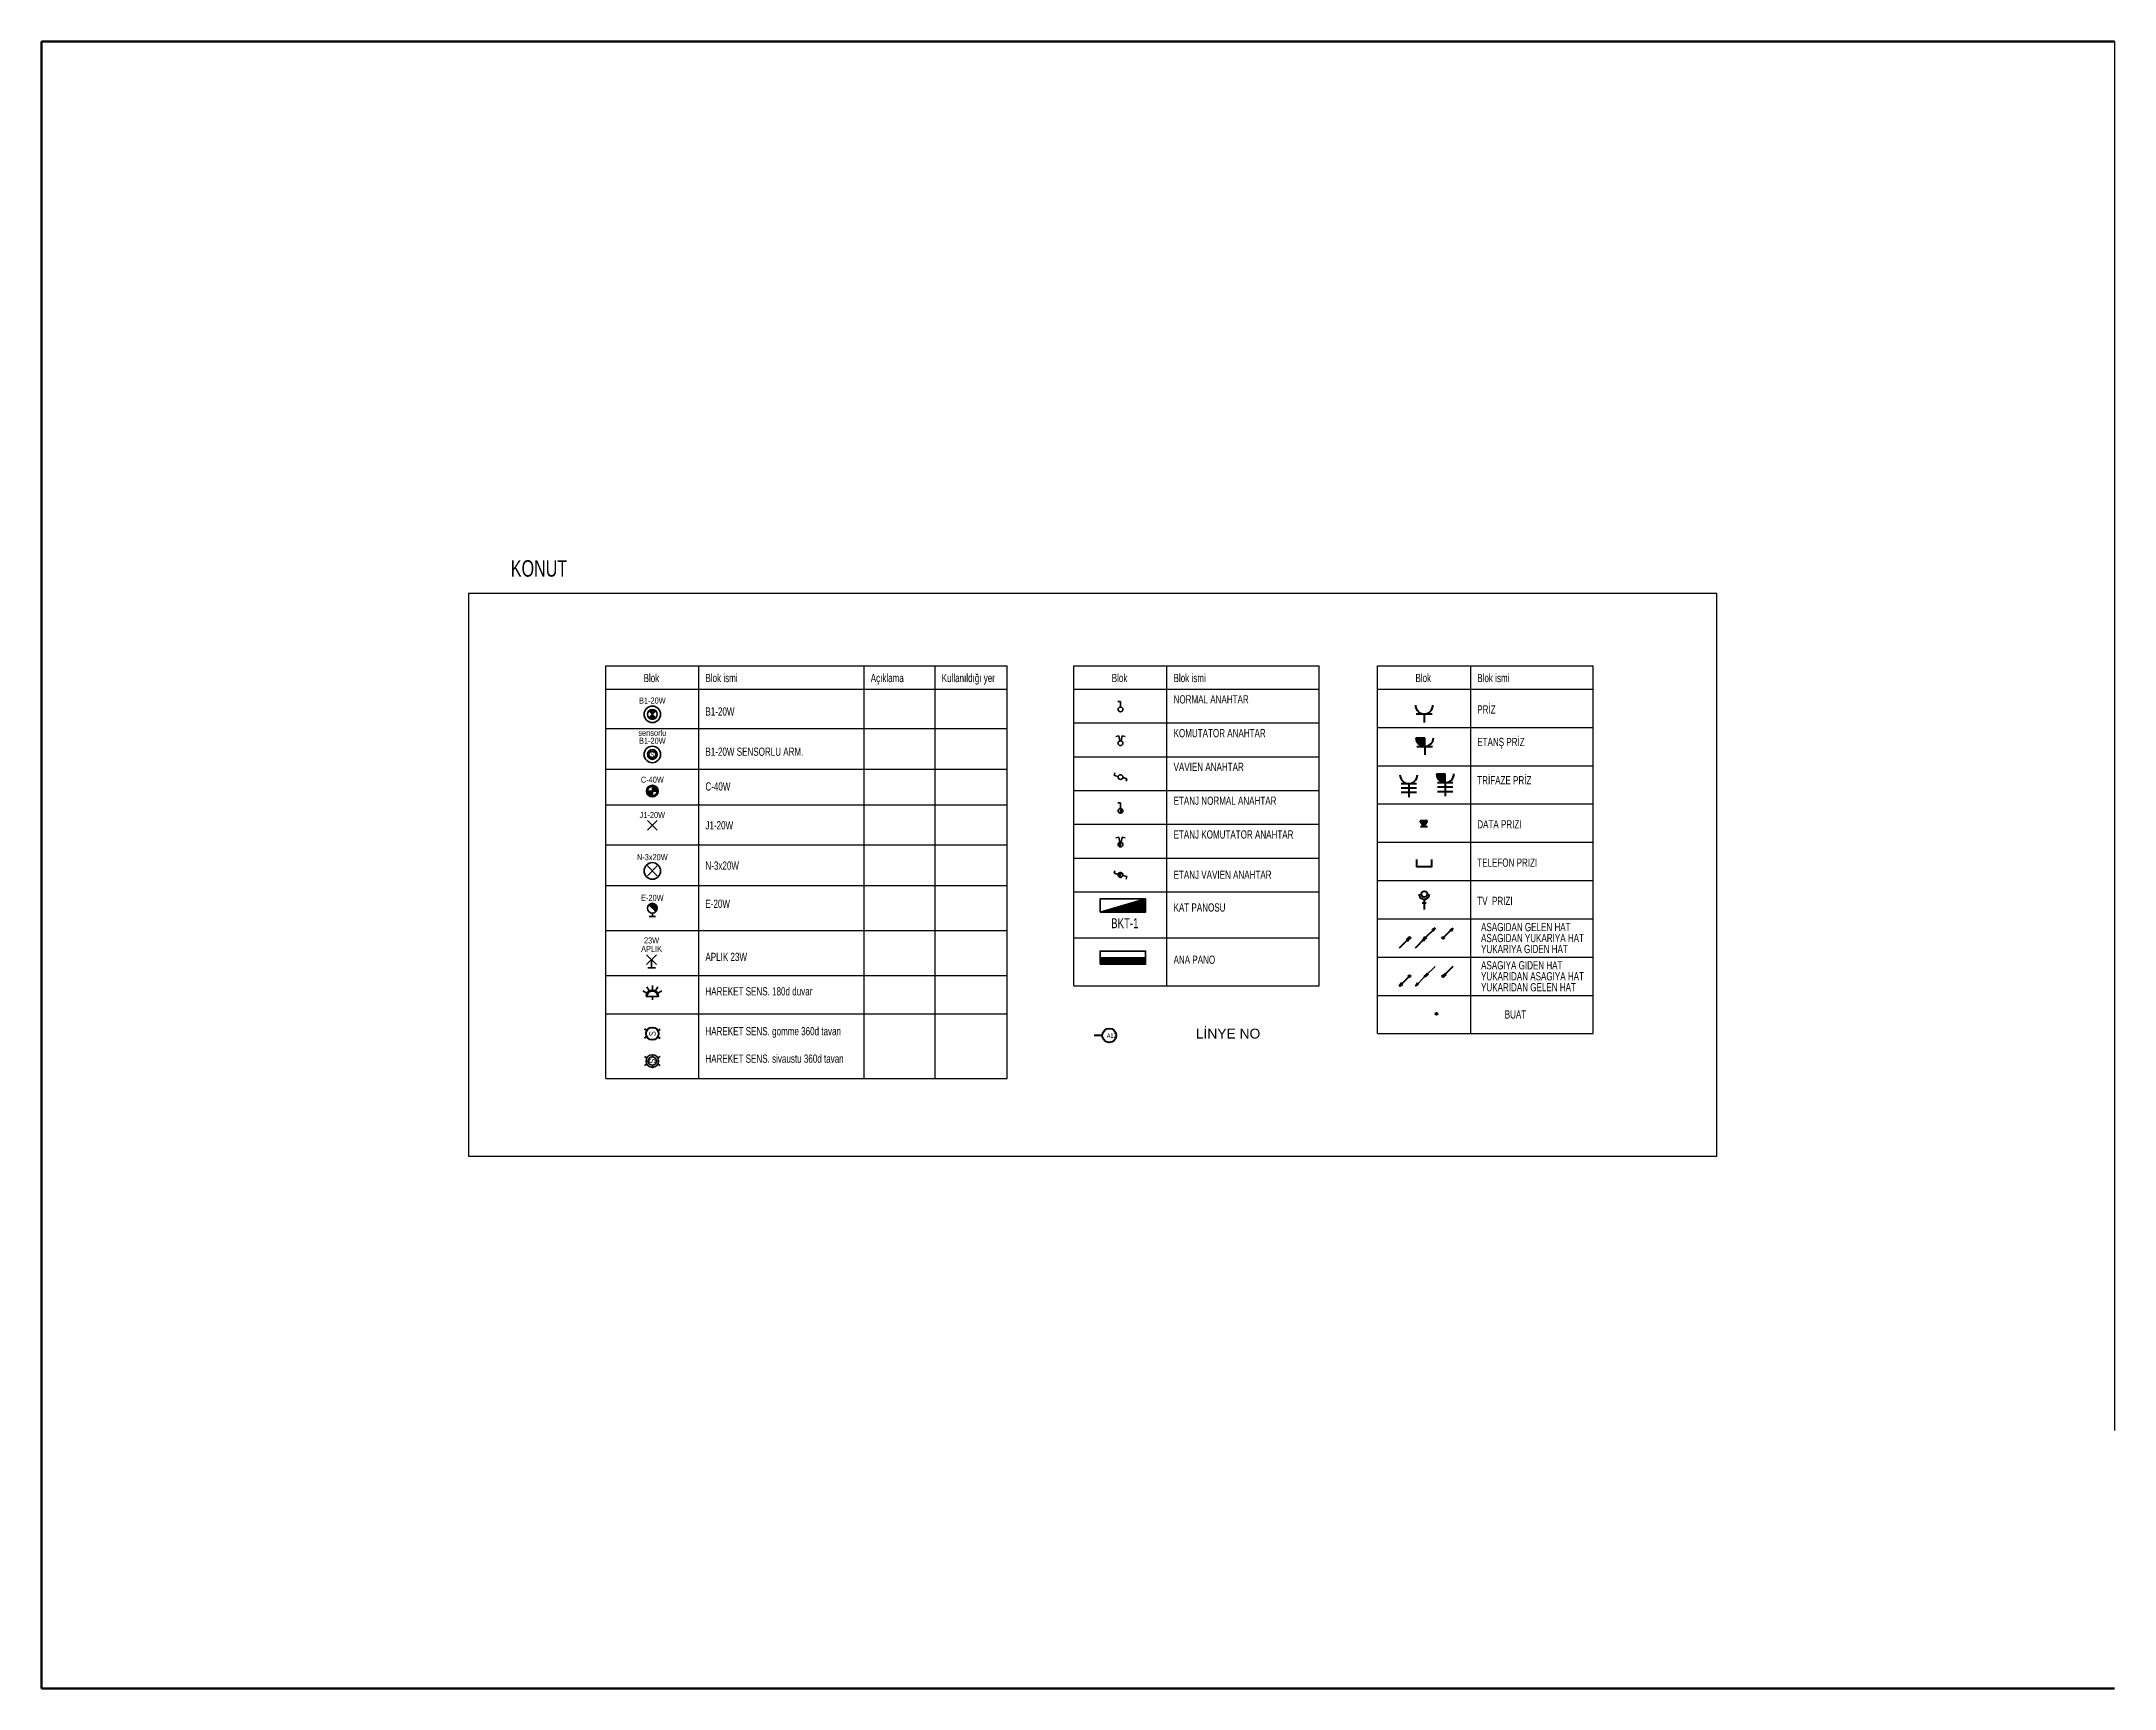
# Model space of a CAD drawing. Header units: millimetres. Extents: x 1811019 to 3717122, y -501178 to -243171.
# Drawn here: x 1849229 to 1853005, y -252390 to -249390 of the extents above; entities that cross this region are included whole.
import ezdxf
from ezdxf.enums import TextEntityAlignment as Align

# ---------------------------------------------------------------- set-up
doc = ezdxf.new("R2010")
doc.units = ezdxf.units.MM
doc.linetypes.add('CONTINOUS', pattern=[0])
doc.linetypes.add('CONTINU', pattern=[0])
for name, color, linetype, lineweight in [('a_görünüş', 32, 'Continuous', 25), ('a_çerçeve_line', 7, 'Continuous', 50), ('Aydınlatma', 4, 'CONTINOUS', 35), ('Aydınlatma_', 3, 'Continuous', 40), ('Data', 171, 'CONTINOUS', 40), ('Genel', 4, 'CONTINOUS', 40), ('genell', 4, 'Continuous', 25), ('Priz', 6, 'CONTINOUS', 40), ('Telefon', 2, 'CONTINOUS', 40), ('Tv', 3, 'CONTINOUS', 40)]:
    doc.layers.add(name, color=color, linetype=linetype, lineweight=lineweight)
doc.styles.add('Grupcad', font='arial.ttf', dxfattribs={"width": 0.7})
doc.styles.add('OL', font='tsimplex.shx', dxfattribs={"width": 0.8, "height": 12})
doc.styles.add('ROMANTUR', font='arial.ttf', dxfattribs={"width": 0.7})

msp = doc.modelspace()

# ---------------------------------------------------------------- texts
at = {"layer": 'Aydınlatma', "linetype": 'CONTINU', "style": 'Grupcad', "width": 0.7}
for s, p in [('NORMAL ANAHTAR', (1851291.1, -250588.3)), ('B1-20W', (1850438.2, -250610.4)), ('KOMUTATOR ANAHTAR', (1851291.1, -250649.8)), ('B1-20W SENSORLU ARM.', (1850438.2, -250683.6)), ('VAVIEN ANAHTAR', (1851291.1, -250711.3)), ('C-40W', (1850438.2, -250746.9)), ('ETANJ NORMAL ANAHTAR', (1851291.1, -250772.9)), ('J1-20W', (1850438.2, -250817.7)), ('ETANJ KOMUTATOR ANAHTAR', (1851291.1, -250834.4)), ('N-3x20W', (1850438.2, -250891.1)), ('ETANJ VAVIEN ANAHTAR', (1851291.1, -250907.7)), ('E-20W', (1850438.2, -250960.6)), ('KAT PANOSU', (1851291.1, -250967.4)), ('APLIK 23W', (1850438.2, -251057.4)), ('ANA PANO', (1851291.1, -251062.5)), ('HAREKET SENS. 180d duvar', (1850438.2, -251120.1)), ('HAREKET SENS. gomme 360d tavan', (1850438.2, -251192.7)), ('HAREKET SENS. sivaustu 360d tavan', (1850438.2, -251242.7))]:
    msp.add_text(s, height=15, dxfattribs=at).set_placement(p, align=Align.MIDDLE_LEFT)
at = {"layer": 'Aydınlatma', "linetype": 'CONTINU', "style": 'ROMANTUR', "width": 0.7}
msp.add_text('BKT-1', height=18, dxfattribs=at).set_placement((1851202.3, -250996.1), align=Align.MIDDLE_CENTER)
at = {"layer": 'Data', "color": 4, "linetype": 'CONTINU', "style": 'Grupcad', "width": 0.7}
msp.add_text('DATA PRIZI', height=15, dxfattribs=at).set_placement((1851844.4, -250815.9), align=Align.MIDDLE_LEFT)
at = {"layer": 'Genel', "linetype": 'CONTINU', "style": 'Grupcad', "width": 0.7}
for s, p in [('ASAGIDAN GELEN HAT', (1851851.3, -251003)), ('ASAGIDAN YUKARIYA HAT', (1851851.3, -251023)), ('YUKARIYA GIDEN HAT', (1851851.3, -251043)), ('ASAGIYA GIDEN HAT', (1851851.3, -251072.7)), ('YUKARIDAN ASAGIYA HAT', (1851851.3, -251092.7)), ('YUKARIDAN GELEN HAT', (1851851.3, -251112.7))]:
    msp.add_text(s, height=15, dxfattribs=at).set_placement(p, align=Align.MIDDLE_LEFT)
at = {"layer": 'genell', "color": 3, "linetype": 'CONTINOUS', "style": 'Grupcad', "width": 0.7}
msp.add_text('KONUT', height=30, dxfattribs=at).set_placement((1850083.7, -250349.8), align=Align.MIDDLE_LEFT)
at = {"layer": 'genell', "color": 2, "linetype": 'CONTINOUS', "style": 'Grupcad', "width": 0.7}
for p in [(1850339.8, -250549.4), (1851192.7, -250549.4), (1851746, -250549.4)]:
    msp.add_text('Blok', height=15, dxfattribs=at).set_placement(p, align=Align.MIDDLE_CENTER)
for s, p in [('Blok ismi', (1850438.2, -250549.4)), ('Açıklama', (1850739.3, -250549.4)), ('Kullanıldığı yer', (1850868.6, -250549.4)), ('Blok ismi', (1851291.1, -250549.4)), ('Blok ismi', (1851844.4, -250549.4))]:
    msp.add_text(s, height=15, dxfattribs=at).set_placement(p, align=Align.MIDDLE_LEFT)
at = {"layer": 'Priz', "color": 4, "linetype": 'CONTINU', "style": 'Grupcad', "width": 0.7}
for s, p in [('PRİZ', (1851844.4, -250606.7)), ('ETANŞ PRİZ', (1851844.4, -250665.9)), ('TRİFAZE PRİZ', (1851844.4, -250735.7)), ('BUAT', (1851894.4, -251162.2))]:
    msp.add_text(s, height=15, dxfattribs=at).set_placement(p, align=Align.MIDDLE_LEFT)
at = {"layer": 'Priz', "color": 4, "linetype": 'CONTINU', "style": 'ROMANTUR'}
msp.add_text('LİNYE NO', height=18, dxfattribs=at).set_placement((1851331.7, -251206.1))
at = {"layer": 'Priz', "color": 4, "linetype": 'CONTINU', "style": 'OL', "width": 0.7}
msp.add_text('A12', height=8.4, rotation=360, dxfattribs=at).set_placement((1851169.5, -251204.9))
at = {"layer": 'Telefon', "color": 4, "linetype": 'CONTINU', "style": 'Grupcad', "width": 0.7}
msp.add_text('TELEFON PRIZI', height=15, dxfattribs=at).set_placement((1851844.4, -250885.7), align=Align.MIDDLE_LEFT)
at = {"layer": 'Tv', "color": 4, "linetype": 'CONTINU', "style": 'Grupcad', "width": 0.7}
msp.add_text('TV  PRIZI', height=15, dxfattribs=at).set_placement((1851844.4, -250955.4), align=Align.MIDDLE_LEFT)

# ---------------------------------------------------------------- blocks, each defined once
blk = doc.blocks.new('SEBEKE PRIZI x1')
at = {"layer": 'Priz', "color": 6, "linetype": 'CONTINU'}
blk.add_line((-14.4, 0), (14.4, 0), dxfattribs=at)
blk.add_arc((0, 15.9), 15.9, 180, 0, dxfattribs=at)
blk = doc.blocks.new('TELEFON PRIZI')
at = {"layer": 'Telefon', "linetype": 'CONTINU'}
blk.add_lwpolyline([(13.2, 13.9), (13.2, 0), (-13.2, 0), (-13.2, 13.9)], dxfattribs=at)
blk = doc.blocks.new('ASAGIDAN GELEN HAT')
at = {"linetype": 'Continuous'}
blk.add_hatch(color=0, dxfattribs=at).paths.add_polyline_path([(-5.7, -3.4), (-3.5, -5.6), (0, 0)])
h = blk.add_hatch(color=7, dxfattribs=at)
edge = h.paths.add_edge_path()
edge.add_arc((0, 0), 1.75, 0, 360)
at = {"color": 0, "linetype": 'Continuous'}
for p, q in [((-17.8, -17.8), (0, 0)), ((0, 0), (-5.7, -3.4)), ((0, 0), (-3.5, -5.6)), ((-5.7, -3.4), (-3.5, -5.6))]:
    blk.add_line(p, q, dxfattribs=at)
at = {"color": 7, "linetype": 'Continuous'}
blk.add_circle((0, 0), 1.75, dxfattribs=at)
blk = doc.blocks.new('YUKARIYA GIDEN HAT')
at = {"linetype": 'Continuous'}
h = blk.add_hatch(color=7, dxfattribs=at)
edge = h.paths.add_edge_path()
edge.add_arc((0, 0), 1.75, 0, 360)
blk.add_hatch(color=0, dxfattribs=at).paths.add_polyline_path([(12.1, 14.3), (14.3, 12.1), (17.8, 17.8)])
at = {"color": 0, "linetype": 'Continuous'}
for p, q in [((0, 0), (17.8, 17.8)), ((17.8, 17.8), (12.1, 14.3)), ((12.1, 14.3), (14.3, 12.1)), ((17.8, 17.8), (14.3, 12.1))]:
    blk.add_line(p, q, dxfattribs=at)
at = {"color": 7, "linetype": 'Continuous'}
blk.add_circle((0, 0), 1.75, dxfattribs=at)
blk = doc.blocks.new('ASAGIDAN YUKARIYA HAT')
at = {"color": 0, "linetype": 'CONTINOUS'}
for name in ['ASAGIDAN GELEN HAT', 'YUKARIYA GIDEN HAT']:
    blk.add_blockref(name, (0, 0), dxfattribs=at)
blk = doc.blocks.new('ASAGIYA GIDEN HAT')
at = {"linetype": 'Continuous'}
h = blk.add_hatch(color=7, dxfattribs=at)
edge = h.paths.add_edge_path()
edge.add_arc((0, 0), 1.75, 0, 360)
blk.add_hatch(color=0, dxfattribs=at).paths.add_polyline_path([(-12.1, -14.3), (-14.3, -12.1), (-17.8, -17.8)])
at = {"color": 0, "linetype": 'Continuous'}
for p, q in [((0, 0), (-17.8, -17.8)), ((-17.8, -17.8), (-14.3, -12.1)), ((-17.8, -17.8), (-12.1, -14.3)), ((-12.1, -14.3), (-14.3, -12.1))]:
    blk.add_line(p, q, dxfattribs=at)
at = {"color": 7, "linetype": 'Continuous'}
blk.add_circle((0, 0), 1.75, dxfattribs=at)
blk = doc.blocks.new('YUKARIDAN GELEN HAT')
at = {"linetype": 'Continuous'}
h = blk.add_hatch(color=7, dxfattribs=at)
edge = h.paths.add_edge_path()
edge.add_arc((0.1, 0), 1.75, 0, 360)
blk.add_hatch(color=0, dxfattribs=at).paths.add_polyline_path([(5.7, 3.4), (3.5, 5.6), (0, 0)])
at = {"color": 0, "linetype": 'Continuous'}
for p, q in [((17.8, 17.8), (0, 0)), ((0, 0), (3.5, 5.6)), ((0, 0), (5.7, 3.4)), ((5.7, 3.4), (3.5, 5.6))]:
    blk.add_line(p, q, dxfattribs=at)
at = {"color": 7, "linetype": 'Continuous'}
blk.add_circle((0.1, 0), 1.75, dxfattribs=at)
blk = doc.blocks.new('YUKARIDAN ASAGIYA HAT')
at = {"layer": 'genell', "color": 0, "linetype": 'CONTINOUS'}
for name in ['ASAGIYA GIDEN HAT', 'YUKARIDAN GELEN HAT']:
    blk.add_blockref(name, (0, 0), dxfattribs=at)
blk = doc.blocks.new('BUAT (Enerji)')
at = {"layer": 'Priz', "linetype": 'CONTINU'}
h = blk.add_hatch(color=256, dxfattribs=at)
edge = h.paths.add_edge_path()
edge.add_arc((0, 0), 1.75, 0, 360)
blk.add_circle((0, 0), 1.75, dxfattribs=at)
blk = doc.blocks.new('NORMAL ANAHTAR')
at = {"layer": 'Aydınlatma', "color": 6, "linetype": 'CONTINU'}
for p, q in [((0, 18.8), (-4.9, 18.8)), ((0, 8.6), (0, 18.8))]:
    blk.add_line(p, q, dxfattribs=at)
blk.add_circle((0, 4.3), 4.32, dxfattribs=at)
blk = doc.blocks.new('KOMUTATOR ANAHTAR')
at = {"layer": 'Aydınlatma', "color": 6, "linetype": 'CONTINU'}
for p, q in [((-2.9, 17.5), (-8.6, 16.5)), ((-1.4, 8.4), (-2.9, 17.5)), ((1.4, 8.4), (2.9, 17.5)), ((2.9, 17.5), (8.6, 16.5))]:
    blk.add_line(p, q, dxfattribs=at)
blk.add_circle((0, 4.3), 4.32, dxfattribs=at)
blk = doc.blocks.new('VAVIEN ANAHTAR')
at = {"layer": 'Aydınlatma', "color": 6, "linetype": 'CONTINU'}
for p, q in [((-11.5, 7.4), (-10.2, 12.1)), ((-4, 5.4), (-11.5, 7.4)), ((4.3, 3.2), (11.5, 1.3)), ((10.3, -3.3), (11.5, 1.3))]:
    blk.add_line(p, q, dxfattribs=at)
blk.add_circle((0.2, 4.3), 4.32, dxfattribs=at)
blk = doc.blocks.new('ETANJ NORMAL ANAHTAR')
at = {"layer": 'Aydınlatma', "linetype": 'CONTINU'}
h = blk.add_hatch(color=6, dxfattribs=at)
edge = h.paths.add_edge_path()
edge.add_arc((0.1, 4.3), 4.32, 270, 450)
edge.add_line((0.1, 8.6), (0.1, 0))
at = {"layer": 'Aydınlatma', "color": 6, "linetype": 'CONTINU'}
for p, q in [((0.1, 18.8), (-4.8, 18.8)), ((0.1, 8.6), (0.1, 18.8)), ((0.1, 0), (0.1, 8.6))]:
    blk.add_line(p, q, dxfattribs=at)
blk.add_circle((0.1, 4.3), 4.32, dxfattribs=at)
blk.add_arc((0.1, 4.3), 4.32, 270, 90, dxfattribs=at)
blk = doc.blocks.new('ETANJ KOMUTATOR ANAHTAR')
at = {"layer": 'Aydınlatma', "linetype": 'CONTINU'}
h = blk.add_hatch(color=6, dxfattribs=at)
edge = h.paths.add_edge_path()
edge.add_arc((0, 4.3), 4.32, 90, 270)
edge.add_line((0, 0), (0, 8.6))
at = {"layer": 'Aydınlatma', "color": 6, "linetype": 'CONTINU'}
for p, q in [((-2.9, 17.5), (-8.6, 16.5)), ((-1.4, 8.4), (-2.9, 17.5)), ((0, 8.6), (0, 0)), ((1.4, 8.4), (2.9, 17.5)), ((2.9, 17.5), (8.6, 16.5))]:
    blk.add_line(p, q, dxfattribs=at)
blk.add_circle((0, 4.3), 4.32, dxfattribs=at)
blk.add_arc((0, 4.3), 4.32, 90, 270, dxfattribs=at)
blk = doc.blocks.new('ETANJ VAVIEN ANAHTAR')
at = {"layer": 'Aydınlatma', "linetype": 'CONTINU'}
h = blk.add_hatch(color=6, dxfattribs=at)
edge = h.paths.add_edge_path()
edge.add_arc((0, 4.3), 4.32, 75, 255)
edge.add_line((-1.1, 0.1), (1.1, 8.5))
at = {"layer": 'Aydınlatma', "color": 6, "linetype": 'CONTINU'}
for p, q in [((-11.6, 7.4), (-10.4, 12.1)), ((-4.2, 5.4), (-11.6, 7.4)), ((1.1, 8.5), (-1.1, 0.1)), ((4.2, 3.2), (11.4, 1.3)), ((10.1, -3.3), (11.4, 1.3))]:
    blk.add_line(p, q, dxfattribs=at)
blk.add_circle((0, 4.3), 4.32, dxfattribs=at)
blk.add_arc((0, 4.3), 4.32, 75, 255, dxfattribs=at)
blk = doc.blocks.new('N-3x20W')
at = {"layer": 'Aydınlatma', "color": 6, "linetype": 'CONTINU'}
for p, q in [((9, 9), (-9, -9)), ((-9, 9), (9, -9))]:
    blk.add_line(p, q, dxfattribs=at)
at = {"layer": 'Aydınlatma', "linetype": 'CONTINU'}
blk.add_circle((0, -0.3), 15.1, dxfattribs=at)
at = {"layer": 'Aydınlatma', "linetype": 'CONTINU', "style": 'Grupcad', "width": 0.7, "flags": 8}
blk.add_attdef('N-3X20W', text='', height=11, dxfattribs=at).set_placement((0, 24.8), align=Align.MIDDLE_CENTER)
blk = doc.blocks.new('HAREKET SENS. 180d duvar')
at = {"layer": 'Aydınlatma', "color": 2, "linetype": 'CONTINU'}
for p, q in [((-17.2, 15.9), (-10, 11.7)), ((-11.5, 6), (11.5, 6)), ((-5.8, 15.9), (-9.9, 23.1)), ((0, 17.5), (0, 25.8)), ((0, 6), (0, 0)), ((5.7, 16), (9.9, 23.2)), ((17.1, 15.9), (10, 11.8))]:
    blk.add_line(p, q, dxfattribs=at)
blk.add_arc((0, 6), 11.5, 0, 180, dxfattribs=at)
at = {"layer": 'Aydınlatma', "linetype": 'CONTINU'}
blk.add_arc((0, 6), 9.76, 0, 180, dxfattribs=at)
blk = doc.blocks.new('B1-20W')
at = {"layer": 'Aydınlatma', "linetype": 'CONTINU'}
h = blk.add_hatch(color=1, dxfattribs=at)
edge = h.paths.add_edge_path()
edge.add_arc((0, 0), 8.91, 45, 135)
edge.add_line((-6.3, 6.3), (6.3, -6.3))
edge.add_arc((0, 0), 8.91, 225, 315, ccw=False)
edge.add_line((-6.3, -6.3), (6.3, 6.3))
at = {"layer": 'Aydınlatma', "color": 1, "linetype": 'CONTINU'}
for p, q in [((-6.3, 6.3), (6.3, -6.3)), ((6.3, 6.3), (-6.3, -6.3))]:
    blk.add_line(p, q, dxfattribs=at)
at = {"layer": 'Aydınlatma', "color": 4, "linetype": 'CONTINU'}
blk.add_circle((0, 0), 15, dxfattribs=at)
at = {"layer": 'Aydınlatma', "color": 1, "linetype": 'CONTINU'}
blk.add_circle((0, 0), 8.91, dxfattribs=at)
for start, end in [(45, 135), (225, 315)]:
    blk.add_arc((0, 0), 8.91, start, end, dxfattribs=at)
at = {"layer": 'Aydınlatma', "linetype": 'CONTINU', "style": 'Grupcad', "width": 0.7, "flags": 8}
blk.add_attdef('B1-20W', text='', height=11, dxfattribs=at).set_placement((0, 25), align=Align.MIDDLE_CENTER)
blk = doc.blocks.new('B1-20W SENSORLU ARM.')
at = {"layer": 'Aydınlatma', "color": 1, "linetype": 'CONTINU'}
for p, q in [((-6.3, 6.3), (-4.3, 4.3)), ((6.3, 6.3), (4.3, 4.3)), ((-4.3, -4.3), (-6.3, -6.3)), ((4.3, -4.3), (6.3, -6.3))]:
    blk.add_line(p, q, dxfattribs=at)
at = {"layer": 'Aydınlatma', "linetype": 'CONTINU'}
blk.add_circle((0, 0), 15, dxfattribs=at)
at = {"layer": 'Aydınlatma', "color": 1, "linetype": 'CONTINU'}
for radius in [8.91, 6.14]:
    blk.add_circle((0, 0), radius, dxfattribs=at)
at = {"layer": 'Aydınlatma', "linetype": 'CONTINU', "style": 'Grupcad', "width": 0.7, "flags": 8}
for tag, p in [('SENSORLU', (0, 39.4)), ('B1-20W', (0, 25))]:
    blk.add_attdef(tag, text='', height=11, dxfattribs=at).set_placement(p, align=Align.MIDDLE_CENTER)
at = {"layer": 'Aydınlatma', "color": 4, "linetype": 'CONTINU', "style": 'Grupcad', "width": 0.7, "flags": 8}
blk.add_attdef('S.', text='', height=8, dxfattribs=at).set_placement((0, 0), align=Align.MIDDLE_CENTER)
blk = doc.blocks.new('C-20W')
at = {"layer": 'Aydınlatma', "linetype": 'CONTINU'}
h = blk.add_hatch(color=1, dxfattribs=at)
h.paths.add_polyline_path([(8.7, 0), (0, 0), (0, 8.7, -0.414214)])
h.paths.add_polyline_path([(0, -8.7, -0.414214), (-8.7, 0), (0, 0)])
at = {"layer": 'Aydınlatma', "color": 1, "linetype": 'CONTINU'}
for p, q in [((8.7, 0), (-8.7, 0)), ((0, 8.7), (0, -8.7))]:
    blk.add_line(p, q, dxfattribs=at)
at = {"layer": 'Aydınlatma', "linetype": 'CONTINU'}
blk.add_circle((0, 0), 10.7, dxfattribs=at)
at = {"layer": 'Aydınlatma', "color": 1, "linetype": 'CONTINU'}
blk.add_circle((0, 0), 8.7, dxfattribs=at)
at = {"layer": 'Aydınlatma', "linetype": 'CONTINU', "style": 'Grupcad', "width": 0.7, "flags": 8}
blk.add_attdef('C-40W', text='', height=11, dxfattribs=at).set_placement((0, 20.7), align=Align.MIDDLE_CENTER)
blk = doc.blocks.new('HAREKET SENS. gomme 360d tavan')
at = {"layer": 'Aydınlatma_', "color": 2, "linetype": 'CONTINU'}
for p, q in [((-9.9, 5.8), (-14.2, 8.3)), ((9.9, 5.8), (14.2, 8.3)), ((-10, -5.8), (-14.3, -8.3)), ((10, -5.8), (14.3, -8.3))]:
    blk.add_line(p, q, dxfattribs=at)
at = {"layer": 'Aydınlatma_', "color": 4, "linetype": 'CONTINU'}
blk.add_circle((0, 0), 11.5, dxfattribs=at)
at = {"layer": 'Aydınlatma_', "color": 2, "linetype": 'CONTINU', "style": 'Grupcad', "width": 0.7, "flags": 8}
blk.add_attdef('S', text='', height=12, rotation=90, dxfattribs=at).set_placement((0, 0), align=Align.MIDDLE_CENTER)
blk = doc.blocks.new('HAREKET SENS. sivaustu 360d tavan')
at = {"layer": 'Aydınlatma', "color": 2, "linetype": 'CONTINU'}
for p, q in [((-9.9, 5.8), (-14.2, 8.3)), ((9.9, 5.8), (14.2, 8.3)), ((-10, -5.8), (-14.3, -8.3)), ((10, -5.8), (14.3, -8.3))]:
    blk.add_line(p, q, dxfattribs=at)
at = {"layer": 'Aydınlatma', "linetype": 'CONTINU'}
for p, q in [((-7.7, 0), (-11.5, 0)), ((0, 7.7), (0, 11.5)), ((0, 11.5), (0, 7.7)), ((7.7, 0), (11.5, 0)), ((0, -7.7), (0, -11.5))]:
    blk.add_line(p, q, dxfattribs=at)
for radius in [11.5, 7.66]:
    blk.add_circle((0, 0), radius, dxfattribs=at)
at = {"layer": 'Aydınlatma', "color": 2, "linetype": 'CONTINU', "style": 'Grupcad', "width": 0.7, "flags": 8}
blk.add_attdef('S', text='', height=11, rotation=90, dxfattribs=at).set_placement((0, 0), align=Align.MIDDLE_CENTER)
blk = doc.blocks.new('E-20W')
at = {"layer": 'Aydınlatma', "linetype": 'CONTINU'}
h = blk.add_hatch(color=1, dxfattribs=at)
edge = h.paths.add_edge_path()
edge.add_arc((0, 14.9), 8.91, 360, 495, ccw=False)
edge.add_arc((0, 14.9), 8.91, 315, 360, ccw=False)
edge.add_line((6.3, 8.6), (-6.3, 21.2))
at = {"layer": 'Aydınlatma', "color": 1, "linetype": 'CONTINU'}
blk.add_line((6.3, 8.6), (-6.3, 21.2), dxfattribs=at)
at = {"layer": 'Aydınlatma', "linetype": 'CONTINU'}
for p, q in [((-6, 0), (6, 0)), ((0, 6), (0, 0))]:
    blk.add_line(p, q, dxfattribs=at)
at = {"layer": 'Aydınlatma', "color": 1, "linetype": 'CONTINU'}
blk.add_circle((0, 14.9), 8.91, dxfattribs=at)
at = {"layer": 'Aydınlatma', "linetype": 'CONTINU', "style": 'Grupcad', "width": 0.7, "flags": 8}
blk.add_attdef('E-20W', text='', height=11, dxfattribs=at).set_placement((0, 33.8), align=Align.MIDDLE_CENTER)
blk = doc.blocks.new('J1-20W')
at = {"layer": 'Aydınlatma', "color": 1, "linetype": 'CONTINU'}
for p, q in [((9, 9), (-9, -9)), ((-9, 9), (9, -9))]:
    blk.add_line(p, q, dxfattribs=at)
at = {"layer": 'Aydınlatma', "linetype": 'CONTINU', "style": 'Grupcad', "width": 0.7, "flags": 8}
blk.add_attdef('J1-20W', text='', height=11, dxfattribs=at).set_placement((0, 18.7), align=Align.MIDDLE_CENTER)
blk = doc.blocks.new('APLIK dahili tip1-23W')
at = {"layer": 'Aydınlatma', "color": 1, "linetype": 'CONTINU'}
for p, q in [((9, 24), (-9, 6)), ((-9, 24), (9, 6))]:
    blk.add_line(p, q, dxfattribs=at)
at = {"layer": 'Aydınlatma', "linetype": 'CONTINU'}
for p, q in [((-7, 0), (7, 0)), ((0, 15), (0, 0)), ((0, 0), (0, 0))]:
    blk.add_line(p, q, dxfattribs=at)
at = {"layer": 'Aydınlatma', "linetype": 'CONTINU', "style": 'Grupcad', "width": 0.7, "flags": 8}
for tag, p in [('APLIK', (0, 34.5)), ('23W', (0, 50))]:
    blk.add_attdef(tag, text='', height=11, dxfattribs=at).set_placement(p, align=Align.MIDDLE_CENTER)
blk = doc.blocks.new('PRIZ1_ETANŞ')
at = {"layer": 'Priz', "linetype": 'CONTINU'}
blk.add_hatch(color=256, dxfattribs=at).paths.add_polyline_path([(0, 0), (15.9, 0), (15.9, 15.9, 0.414214)])
for p, q in [((0, 14.4), (0, -14.4)), ((0, 0), (15.9, 0)), ((15.9, 15.9), (15.9, 0))]:
    blk.add_line(p, q, dxfattribs=at)
blk.add_arc((15.9, 0), 15.9, 90, 270, dxfattribs=at)
blk = doc.blocks.new('TRIFAZE PRIZ1')
at = {"layer": 'Priz', "linetype": 'CONTINU'}
for p, q in [((0, 14.04), (0, -14.04)), ((8, 14.04), (8, -14.04)), ((16, 14.04), (16, -14.04))]:
    blk.add_line(p, q, dxfattribs=at)
blk.add_arc((31.912, 0), 15.912, 90, 270, dxfattribs=at)
blk = doc.blocks.new('TRIFAZE PRIZ1 ETANŞ')
at = {"layer": 'Priz', "linetype": 'CONTINU'}
blk.add_hatch(color=256, dxfattribs=at).paths.add_polyline_path([(31.9, 15.9, 0.414214), (16, 0), (31.9, 0)])
for p, q in [((0, 14), (0, -14)), ((8, 14), (8, -14)), ((16, 14), (16, -14)), ((16, 0), (31.9, 0)), ((31.9, 15.9), (31.9, 0))]:
    blk.add_line(p, q, dxfattribs=at)
blk.add_arc((31.9, 0), 15.9, 90, 270, dxfattribs=at)
blk = doc.blocks.new('KAT PANOSU')
at = {"layer": 'Aydınlatma', "linetype": 'CONTINU'}
h = blk.add_hatch(dxfattribs=at)
h.set_pattern_fill('ANSI31', color=2)
h.set_pattern_definition([(45, (274.5771, -113244.44112), (-0.08838834765, 0.08838834765), [])])
h.paths.add_polyline_path([(41.5, 11.9), (-41.5, -11.9), (41.5, -11.9)])
at = {"layer": 'Aydınlatma', "color": 2, "linetype": 'CONTINU'}
blk.add_line((-41.5, -11.9), (41.5, 11.9), dxfattribs=at)
blk.add_line((-41.5, -11.9), (41.5, 11.9), dxfattribs=at)
blk.add_line((-41.5, -11.9), (41.5, 11.9), dxfattribs=at)
blk.add_line((-41.5, -11.9), (41.5, 11.9), dxfattribs=at)
blk.add_line((-41.5, -11.9), (41.5, 11.9), dxfattribs=at)
blk.add_line((-41.5, -11.9), (41.5, 11.9), dxfattribs=at)
blk.add_lwpolyline([(-41.5, -11.9), (-41.5, 11.9), (41.5, 11.9), (41.5, -11.9)], close=True, dxfattribs=at)
blk.add_lwpolyline([(-41.5, -11.9), (-41.5, 11.9), (41.5, 11.9), (41.5, -11.9)], close=True, dxfattribs=at)
blk.add_lwpolyline([(-41.5, -11.9), (-41.5, 11.9), (41.5, 11.9), (41.5, -11.9)], close=True, dxfattribs=at)
blk.add_lwpolyline([(-41.5, -11.9), (-41.5, 11.9), (41.5, 11.9), (41.5, -11.9)], close=True, dxfattribs=at)
blk.add_lwpolyline([(-41.5, -11.9), (-41.5, 11.9), (41.5, 11.9), (41.5, -11.9)], close=True, dxfattribs=at)
blk.add_lwpolyline([(-41.5, -11.9), (-41.5, 11.9), (41.5, 11.9), (41.5, -11.9)], close=True, dxfattribs=at)
blk = doc.blocks.new('ANA PANO')
at = {"layer": 'Aydınlatma', "linetype": 'CONTINU'}
h = blk.add_hatch(dxfattribs=at)
h.set_pattern_fill('ANSI31', color=2)
h.set_pattern_definition([(45, (274.5771, -113160.09602), (-0.08838834765, 0.08838834765), [])])
h.paths.add_polyline_path([(41.5, -11.9), (41.5, 0), (-41.5, 0), (-41.5, -11.9)])
at = {"layer": 'Aydınlatma', "color": 2, "linetype": 'CONTINU'}
blk.add_line((41.5, 0), (-41.5, 0), dxfattribs=at)
blk.add_lwpolyline([(-41.5, -11.9), (-41.5, 11.9), (41.5, 11.9), (41.5, -11.9)], close=True, dxfattribs=at)
blk.add_lwpolyline([(-41.5, -11.9), (-41.5, 11.9), (41.5, 11.9), (41.5, -11.9)], close=True, dxfattribs=at)
blk.add_lwpolyline([(-41.5, -11.9), (-41.5, 11.9), (41.5, 11.9), (41.5, -11.9)], close=True, dxfattribs=at)
blk.add_lwpolyline([(-41.5, -11.9), (-41.5, 11.9), (41.5, 11.9), (41.5, -11.9)], close=True, dxfattribs=at)
blk.add_lwpolyline([(-41.5, -11.9), (-41.5, 11.9), (41.5, 11.9), (41.5, -11.9)], close=True, dxfattribs=at)
blk.add_lwpolyline([(-41.5, -11.9), (-41.5, 11.9), (41.5, 11.9), (41.5, -11.9)], close=True, dxfattribs=at)
blk = doc.blocks.new('Tv Prz')
at = {"layer": 'Tv', "linetype": 'CONTINU'}
for p, q in [((3.6, 11.4), (-3.7, 11.4)), ((0, 18.3), (0, 11.4)), ((0, 11.4), (0, 0))]:
    blk.add_line(p, q, dxfattribs=at)
blk.add_circle((0, 27.7), 5.4, dxfattribs=at)
blk.add_arc((0, 27.7), 9.4, 180.1856, 0.1856, dxfattribs=at)
blk = doc.blocks.new('Data prz')
at = {"layer": 'Data', "linetype": 'CONTINU'}
blk.add_hatch(color=256, dxfattribs=at).paths.add_polyline_path([(-6.7, 11), (0, 0), (6.5, 11)])
for p, q in [((0, 0), (-6.7, 11)), ((6.5, 11), (-6.7, 11)), ((6.6, 0), (-6.6, 0)), ((0, 0), (6.5, 11))]:
    blk.add_line(p, q, dxfattribs=at)

# ---------------------------------------------------------------- linework, layer by layer
at = {"layer": 'a_görünüş', "color": 251}
msp.add_line((1853005.4, -249390), (1853005.4, -251920.3), dxfattribs=at)
at = {"layer": 'a_çerçeve_line'}
for p, q in [((1853005.4, -249390), (1849228.6, -249390)), ((1849228.6, -249390), (1849228.6, -252098.8)), ((1849228.6, -252390), (1849228.6, -252098.8)), ((1853005.4, -252390), (1849228.6, -252390))]:
    msp.add_line(p, q, dxfattribs=at)
at = {"layer": 'genell', "color": 251, "linetype": 'CONTINOUS'}
for p, q in [((1850256.7, -251278.8), (1850256.7, -250527.1)), ((1850256.7, -250527.1), (1850987.9, -250527.1)), ((1850426.3, -251278.8), (1850426.3, -250527.1)), ((1850727.4, -251278.8), (1850727.4, -250527.1)), ((1850856.7, -251278.8), (1850856.7, -250527.1)), ((1850987.9, -251278.8), (1850987.9, -250527.1)), ((1851109.6, -251109.8), (1851109.6, -250527.1)), ((1851109.6, -250527.1), (1851556.3, -250527.1)), ((1851279.1, -251109.8), (1851279.1, -250527.1)), ((1851556.3, -251109.8), (1851556.3, -250527.1)), ((1851662.9, -251197.2), (1851662.9, -250527.1)), ((1851662.9, -250527.1), (1852055.5, -250527.1)), ((1851832.5, -251197.2), (1851832.5, -250527.1)), ((1852055.5, -251197.2), (1852055.5, -250527.1)), ((1850256.7, -250569.6), (1850426.3, -250569.6)), ((1850426.3, -250569.6), (1850987.9, -250569.6)), ((1851109.6, -250569.6), (1851556.3, -250569.6)), ((1851662.9, -250569.6), (1852055.5, -250569.6)), ((1850256.7, -250641.2), (1850426.3, -250641.2)), ((1850426.3, -250641.2), (1850987.9, -250641.2)), ((1851109.6, -250631.1), (1851556.3, -250631.1)), ((1851662.9, -250639.4), (1852055.5, -250639.4)), ((1851109.6, -250692.7), (1851556.3, -250692.7)), ((1850256.7, -250715.3), (1850426.3, -250715.3)), ((1850426.3, -250715.3), (1850987.9, -250715.3)), ((1851662.9, -250709.1), (1852055.5, -250709.1)), ((1850256.7, -250780.6), (1850426.3, -250780.6)), ((1850426.3, -250780.6), (1850987.9, -250780.6)), ((1851109.6, -250754.2), (1851556.3, -250754.2)), ((1851662.9, -250778.8), (1852055.5, -250778.8)), ((1851109.6, -250815.7), (1851556.3, -250815.7)), ((1850256.7, -250853.3), (1850426.3, -250853.3)), ((1850426.3, -250853.3), (1850987.9, -250853.3)), ((1851662.9, -250848.6), (1852055.5, -250848.6)), ((1851109.6, -250877.3), (1851556.3, -250877.3)), ((1850256.7, -250927.1), (1850426.3, -250927.1)), ((1850426.3, -250927.1), (1850987.9, -250927.1)), ((1851662.9, -250918.3), (1852055.5, -250918.3)), ((1851109.6, -250938.8), (1851556.3, -250938.8)), ((1851662.9, -250988), (1852055.5, -250988)), ((1850256.7, -251009.5), (1850426.3, -251009.5)), ((1850256.7, -251009.5), (1850426.3, -251009.5)), ((1850426.3, -251009.5), (1850987.9, -251009.5)), ((1851109.6, -251022.7), (1851556.3, -251022.7)), ((1851662.9, -251057.8), (1852055.5, -251057.8)), ((1850256.7, -251091), (1850426.3, -251091)), ((1850426.3, -251091), (1850987.9, -251091)), ((1851109.6, -251109.8), (1851556.3, -251109.8)), ((1851662.9, -251127.5), (1852055.5, -251127.5)), ((1850256.7, -251161.2), (1850426.3, -251161.2)), ((1850426.3, -251161.2), (1850987.9, -251161.2)), ((1851662.9, -251197.2), (1852055.5, -251197.2)), ((1850256.7, -251278.8), (1850426.3, -251278.8)), ((1850426.3, -251278.8), (1850987.9, -251278.8))]:
    msp.add_line(p, q, dxfattribs=at)
at = {"layer": 'genell', "linetype": 'CONTINOUS'}
msp.add_lwpolyline([(1852280.6, -250395.4), (1850006.8, -250395.4), (1850006.8, -251420.5), (1852280.6, -251420.5)], close=True, dxfattribs=at)
at = {"layer": 'Priz', "linetype": 'CONTINU'}
for p, q in [((1851747.7, -250614.7), (1851747.7, -250630.3)), ((1851748.6, -250674), (1851748.6, -250689.6)), ((1851719.5, -250741.6), (1851719.5, -250766.5)), ((1851786, -250739.9), (1851786, -250764.9))]:
    msp.add_line(p, q, dxfattribs=at)
at = {"layer": 'Priz', "color": 4, "linetype": 'CONTINU'}
msp.add_line((1851161.3, -251200.4), (1851146.5, -251200.4), dxfattribs=at)
msp.add_circle((1851174, -251200.4), 12.7, dxfattribs=at)

# ---------------------------------------------------------------- block references
at = {"layer": 'Aydınlatma', "linetype": 'CONTINU'}
ref = msp.add_blockref('B1-20W', (1850341.5, -250615.5), dxfattribs=at)
ref.add_attrib('B1-20W', 'B1-20W', dxfattribs={"layer": 'Aydınlatma_', "color": 4, "linetype": 'Continuous', "height": 11, "style": 'Grupcad', "width": 0.7}).set_placement((1850341.5, -250590.5), align=Align.MIDDLE_CENTER)
for name, p in [('NORMAL ANAHTAR', (1851194.4, -250611)), ('KOMUTATOR ANAHTAR', (1851194.4, -250672.5)), ('VAVIEN ANAHTAR', (1851194.2, -250734.1)), ('ETANJ NORMAL ANAHTAR', (1851194.3, -250795.6)), ('ETANJ KOMUTATOR ANAHTAR', (1851194.4, -250857.1)), ('ETANJ VAVIEN ANAHTAR', (1851194.4, -250912.5)), ('KAT PANOSU', (1851198.7, -250963.8)), ('ANA PANO', (1851198.7, -251058.8)), ('HAREKET SENS. 180d duvar', (1850341.5, -251135.3))]:
    msp.add_blockref(name, p, dxfattribs=at)
ref = msp.add_blockref('B1-20W SENSORLU ARM.', (1850341.5, -250688.7), dxfattribs=at)
ref.add_attrib('S.', 'S', dxfattribs={"layer": 'Aydınlatma_', "color": 4, "linetype": 'Continuous', "height": 8, "style": 'Grupcad', "width": 0.7}).set_placement((1850341.5, -250688.7), align=Align.MIDDLE_CENTER)
ref.add_attrib('B1-20W', 'B1-20W', dxfattribs={"layer": 'Aydınlatma_', "color": 4, "linetype": 'Continuous', "height": 11, "style": 'Grupcad', "width": 0.7}).set_placement((1850341.5, -250663.7), align=Align.MIDDLE_CENTER)
ref.add_attrib('SENSORLU', 'sensorlu', dxfattribs={"layer": 'Aydınlatma_', "color": 4, "linetype": 'Continuous', "height": 11, "style": 'Grupcad', "width": 0.7}).set_placement((1850341.5, -250649.3), align=Align.MIDDLE_CENTER)
ref = msp.add_blockref('C-20W', (1850341.5, -250755.4), dxfattribs=at)
ref.add_attrib('C-20W', 'C-40W', dxfattribs={"layer": 'Aydınlatma_', "color": 4, "linetype": 'Continuous', "height": 11, "style": 'Grupcad', "width": 0.7}).set_placement((1850341.5, -250734.6), align=Align.MIDDLE_CENTER)
ref = msp.add_blockref('J1-20W', (1850341.5, -250817.7), dxfattribs=at)
ref.add_attrib('J1-20W', 'J1-20W', dxfattribs={"layer": 'Aydınlatma_', "color": 4, "linetype": 'CONTINU', "height": 11, "style": 'Grupcad', "width": 0.7}).set_placement((1850341.5, -250798.9), align=Align.MIDDLE_CENTER)
ref = msp.add_blockref('N-3x20W', (1850341.5, -250900.5), dxfattribs=at)
ref.add_attrib('N-3X20W', 'N-3x20W', dxfattribs={"layer": 'Aydınlatma_', "color": 4, "linetype": 'Continuous', "height": 11, "style": 'Grupcad', "width": 0.7}).set_placement((1850341.5, -250875.7), align=Align.MIDDLE_CENTER)
ref = msp.add_blockref('E-20W', (1850341.5, -250983.6), dxfattribs=at)
ref.add_attrib('E-20W', 'E-20W', dxfattribs={"layer": 'Aydınlatma_', "color": 4, "linetype": 'ByBlock', "height": 11, "style": 'Grupcad', "width": 0.7}).set_placement((1850341.5, -250949.8), align=Align.MIDDLE_CENTER)
ref = msp.add_blockref('APLIK dahili tip1-23W', (1850340.1, -251077.4), dxfattribs=at)
ref.add_attrib('APLIK', 'APLIK', dxfattribs={"layer": 'Aydınlatma_', "color": 4, "linetype": 'ByBlock', "height": 11, "style": 'Grupcad', "width": 0.7}).set_placement((1850340.1, -251042.8), align=Align.MIDDLE_CENTER)
ref.add_attrib('23W', '23W', dxfattribs={"layer": 'Aydınlatma_', "color": 4, "linetype": 'ByBlock', "height": 11, "style": 'Grupcad', "width": 0.7}).set_placement((1850340.1, -251027.4), align=Align.MIDDLE_CENTER)
ref = msp.add_blockref('HAREKET SENS. gomme 360d tavan', (1850341.5, -251197.2), dxfattribs=at)
ref.add_attrib('S', 'S', dxfattribs={"layer": 'Aydınlatma_', "color": 4, "linetype": 'CONTINU', "height": 12, "rotation": 90, "style": 'Grupcad', "width": 0.7}).set_placement((1850341.5, -251197.2), align=Align.MIDDLE_CENTER)
ref = msp.add_blockref('HAREKET SENS. sivaustu 360d tavan', (1850341.5, -251247.2), dxfattribs=at)
ref.add_attrib('S', 'S', dxfattribs={"layer": 'Aydınlatma_', "color": 4, "linetype": 'CONTINU', "height": 11, "rotation": 90, "style": 'Grupcad', "width": 0.7}).set_placement((1850341.5, -251247.2), align=Align.MIDDLE_CENTER)
at = {"layer": 'Data', "linetype": 'CONTINU'}
msp.add_blockref('Data prz', (1851747.3, -250820.7), dxfattribs=at)
at = {"layer": 'Genel', "linetype": 'CONTINU'}
for name, p in [('ASAGIDAN YUKARIYA HAT', (1851749.6, -251022.9)), ('YUKARIYA GIDEN HAT', (1851782.3, -251022.9)), ('ASAGIDAN GELEN HAT', (1851720.7, -251022.9)), ('YUKARIDAN ASAGIYA HAT', (1851749.6, -251092.6)), ('YUKARIDAN GELEN HAT', (1851782.3, -251092.6)), ('ASAGIYA GIDEN HAT', (1851720.7, -251092.6))]:
    msp.add_blockref(name, p, dxfattribs=at)
at = {"layer": 'Priz', "linetype": 'CONTINU'}
msp.add_blockref('SEBEKE PRIZI x1', (1851747.7, -250614.7), dxfattribs=at)
at = {"layer": 'Priz', "linetype": 'CONTINU', "rotation": 90}
for name, p in [('PRIZ1_ETANŞ', (1851748.6, -250674)), ('TRIFAZE PRIZ1', (1851719.5, -250757.6)), ('TRIFAZE PRIZ1 ETANŞ', (1851786, -250755.9))]:
    msp.add_blockref(name, p, dxfattribs=at)
at = {"layer": 'Priz', "color": 4, "linetype": 'CONTINU'}
msp.add_blockref('BUAT (Enerji)', (1851770.1, -251161.1), dxfattribs=at)
at = {"layer": 'Telefon', "linetype": 'CONTINU'}
msp.add_blockref('TELEFON PRIZI', (1851747.7, -250893.6), dxfattribs=at)
at = {"layer": 'Tv', "linetype": 'CONTINU'}
msp.add_blockref('Tv Prz', (1851747.9, -250970.8), dxfattribs=at)

msp.set_redraw_order([(e.dxf.handle, doc.entitydb.next_handle()) for e in msp.query("TEXT MTEXT ATTDEF DIMENSION ARC_DIMENSION")])  # texts and dimensions are drawn at this point

doc.saveas('drawing.dxf')
